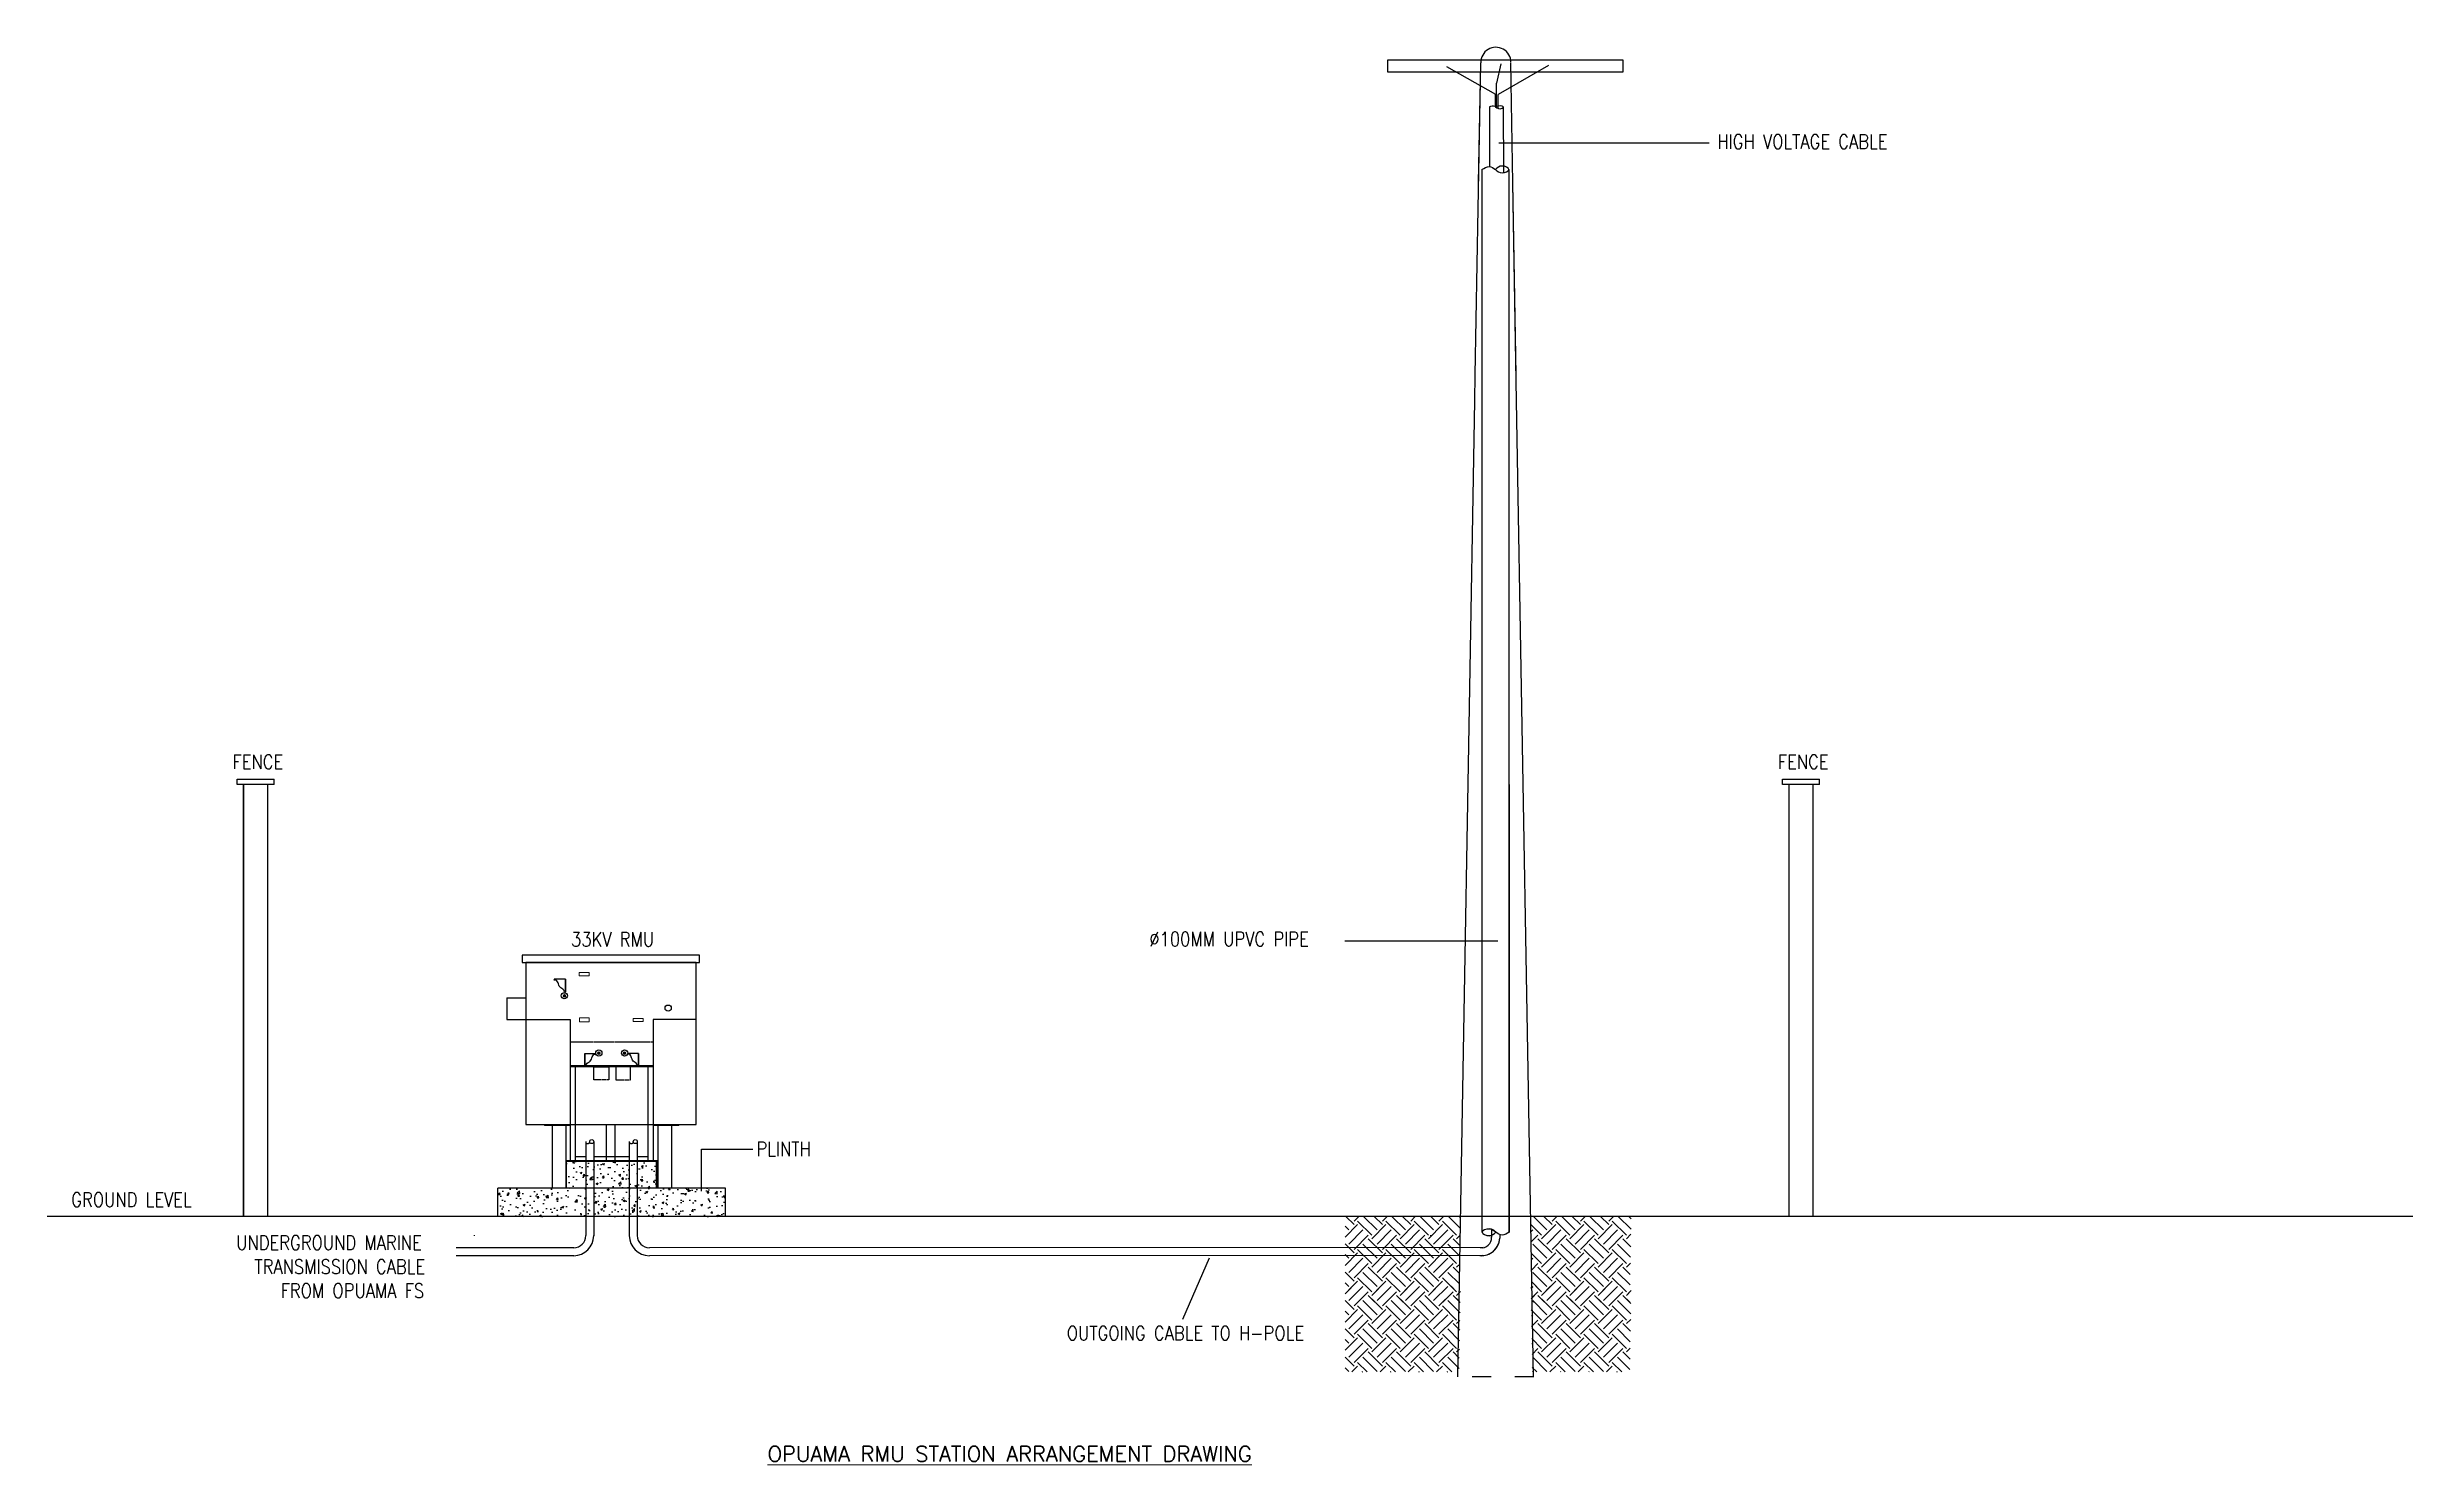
# Model space of a CAD drawing. Header units: millimetres. Extents: x 162108 to 399484, y 66362 to 138751.
# Drawn here: x 266989 to 283587, y 66816 to 76767 of the extents above; entities that cross this region are included whole.
import ezdxf
from ezdxf.enums import TextEntityAlignment as Align

# ---------------------------------------------------------------- set-up
doc = ezdxf.new("R2010")
doc.units = ezdxf.units.MM
doc.header["$LTSCALE"] = 10
doc.linetypes.add('ACAD_ISO03W100', pattern=[30, 12, -18])
doc.linetypes.add('CENTER', pattern=[2, 1.25, -0.25, 0.25, -0.25])
doc.layers.add('Body', color=6, linetype='Continuous', lineweight=25)
for name, color, linetype in [('E-DETAILS', 6, 'Continuous'), ('ELECTRIC-CABLE', 5, 'Continuous'), ('HATCH', 9, 'Continuous'), ('PIPES', 2, 'Continuous'), ('SWITCH', 4, 'Continuous'), ('TABLE', 7, 'Continuous'), ('TEXT', 1, 'Continuous'), ('WALL', 5, 'Continuous'), ('WIRE', 1, 'Continuous')]:
    doc.layers.add(name, color=color, linetype=linetype)
doc.styles.add('ROMANC', font='romans.shx')
doc.styles.add('ROMANS', font='romans.shx')
doc.styles.get("Standard").update_dxf_attribs({"font": 'romans.shx'})
doc.dimstyles.new('MSADIM', dxfattribs={"dimtxt": 2.5, "dimasz": 2.5, "dimexe": 1.25, "dimexo": 1.25, "dimgap": 1.25, "dimtad": 1, "dimdec": 0, "dimdsep": 46, "dimtxsty": 'ROMANS', "dimsah": 1, "dimcen": 1.25, "dimse1": 1, "dimse2": 1, "dimclrt": 7, "dimadec": 0, "dimazin": 0, "dimtfac": 1, "dimtdec": 0, "dimtofl": 0, "dimtmove": 0, "dimatfit": 3, "dimfxl": 1, "dimtvp": 1.25, "dimtolj": 1, "dimarcsym": 0})
pattern_1 = [(45, (227517.33, 67334.73), (2e-14, 198.53573), [140.38596, -140.38596]), (45, (227480.11, 67371.95), (2e-14, 198.53573), [140.38596, -140.38596]), (45, (227442.88, 67409.18), (2e-14, 198.53573), [140.38596, -140.38596]), (135, (227442.88, 67434), (-198.53573, 4e-14), [140.38596, -140.38596]), (135, (227480.11, 67471.22), (-198.53573, 4e-14), [140.38596, -140.38596]), (135, (227517.33, 67508.44), (-198.53573, 4e-14), [140.38596, -140.38596])]

msp = doc.modelspace()

# ---------------------------------------------------------------- texts
at = {"width": 0.839097}
for s, height, p in [('HIGH VOLTAGE CABLE', 100.001, (278707.4, 76054.7, -0.1)), ('%%C100MM UPVC PIPE', 99.99, (274722, 70456, 0)), ('PLINTH', 99.99, (271965.1, 68983.2, 0)), ('UNDERGROUND MARINE', 100.001, (268314.8, 68324.4, 0)), ('TRANSMISSION CABLE', 100.001, (268442.7, 68156.9, 0)), ('FROM OPUAMA FS', 100.001, (268626.5, 67988, 0)), ('OUTGOING CABLE TO H-POLE', 100.001, (274142.7, 67689.5, 0))]:
    msp.add_text(s, height=height, dxfattribs=at).set_placement(p)
for s, p in [('FENCE', (268466.7, 71750.7, 0)), ('FENCE', (279310.5, 71750.6, 0)), ('33KV RMU', (270955.7, 70504.8, 0)), ('GROUND LEVEL', (267579.9, 68677.1, 0))]:
    msp.add_text(s, height=99.99, dxfattribs=at).set_placement(p, align=Align.MIDDLE_CENTER)
at = {"layer": 'TEXT', "color": 1, "linetype": 'Continuous', "lineweight": 0, "style": 'ROMANC'}
msp.add_text('%%UOPUAMA RMU STATION ARRANGEMENT DRAWING', height=108, dxfattribs=at).set_placement((272043.1, 66837.6, 0.1))

# ---------------------------------------------------------------- hatches: boundary and pattern name
at = {"layer": 'E-DETAILS', "lineweight": 15}
for points in [[(270608.2, 70106.9, 1), (270626.9, 70106.9, 1)], [(270850.5, 69704.5, 1), (270869.2, 69704.5, 1)], [(271048.4, 69704.5, -1), (271029.7, 69704.5, -1)]]:
    msp.add_hatch(color=8, dxfattribs=at).paths.add_polyline_path(points)
at = {"layer": 'E-DETAILS', "ltscale": 5}
h = msp.add_hatch(dxfattribs=at)
h.set_pattern_fill('AR-CONC', color=3, scale=18.89811, style=0)
h.set_pattern_definition([(50, (153060.47, 52568.45), (135.54862, -11.85897), [14.17358, -155.9094]), (355, (153060.47, 52568.45), (-26.22138, 142.1501), [11.33887, -124.72753]), (100.4514, (153071.77, 52567.46), (109.32734, 130.29104), [12.04569, -132.5026]), (46.1842, (153060.47, 52606.25), (201.68839, -31.27997), [21.26037, -233.8641]), (96.6356, (153077.28, 52603.64), (176.6336, 184.08987), [18.06854, -198.75388]), (351.1842, (153060.47, 52606.25), (176.63344, 184.09), [17.0083, -187.0913]), (21, (153079.37, 52596.8), (112.80415, -76.08736), [14.17358, -155.9094]), (326, (153079.37, 52596.8), (45.982, 137.03965), [11.33887, -124.72753]), (71.4514, (153088.77, 52590.46), (158.7862, 60.95217), [12.04569, -132.5026]), (37.5, (153060.47, 52568.45), (2.297983, 62.910647), [0, -123.215677, 0, -126.617337, 0, -125.19998]), (7.5, (153060.47, 52568.45), (49.71517, 74.53636), [0, -72.19078, 0, -120.38096, 0, -47.71773]), (327.5, (153018.33, 52568.45), (100.882351, -4.262444), [0, -47.245275, 0, -147.40526, 0, -195.59544]), (317.5, (152999.43, 52568.45), (110.211164, 18.91795), [0, -61.41886, 0, -97.89221, 0, -138.90111])])
h.paths.add_polyline_path([(270631.5, 68760.4), (270631.5, 68946.8), (271264.9, 68946.8), (271267.7, 68759.6)])
h = msp.add_hatch(dxfattribs=at)
h.set_pattern_fill('AR-CONC', color=3, scale=18.89811, style=0)
h.set_pattern_definition([(50, (250972.41, 67874.58), (135.5486, -11.85897), [14.1736, -155.9094]), (355, (250972.41, 67874.58), (-26.2214, 142.1501), [11.3389, -124.7275]), (100.4514, (250983.7, 67873.59), (109.3273, 130.29104), [12.0457, -132.5026]), (46.1842, (250972.41, 67912.37), (201.6884, -31.28), [21.2604, -233.8641]), (96.6356, (250989.22, 67909.77), (176.6336, 184.0899), [18.0685, -198.7539]), (351.1842, (250972.4, 67912.37), (176.6334, 184.09), [17.0083, -187.0913]), (21, (250991.31, 67902.93), (112.80415, -76.08736), [14.1736, -155.9094]), (326, (250991.3, 67902.93), (45.982, 137.03965), [11.3389, -124.7275]), (71.4514, (251000.71, 67896.58), (158.7862, 60.9522), [12.0457, -132.5026]), (37.5, (250972.41, 67874.58), (2.29798, 62.91065), [0, -123.21568, 0, -126.61734, 0, -125.19998]), (7.5, (250972.41, 67874.58), (49.71517, 74.53636), [0, -72.19078, 0, -120.38096, 0, -47.71773]), (327.5, (250930.266, 67874.58), (100.88235, -4.26244), [0, -47.24527, 0, -147.40526, 0, -195.59544]), (317.5, (250911.37, 67874.58), (110.21116, 18.91795), [0, -61.41886, 0, -97.8922, 0, -138.9011])])
h.paths.add_polyline_path([(271555.5, 68558.5), (271554.1, 68757.2), (271748.8, 68757.2), (271748.8, 68558.6)])
h.paths.add_polyline_path([(270150.1, 68757.2), (270685.1, 68757.2), (270685.1, 68558.5), (270150.1, 68558.5)])
h.paths.add_polyline_path([(270657.8, 68757.2), (271573.3, 68757.2), (271573.3, 68558.6), (270654.5, 68558.6)])
at = {"layer": 'HATCH', "ltscale": 5}
h = msp.add_hatch(dxfattribs=at)
h.set_pattern_fill('EARTH', color=256, scale=561.54384, angle=45, style=0)
h.set_pattern_definition(pattern_1)
h.paths.add_polyline_path([(277399.1, 68558.5), (278103.9, 68558.5), (278093.3, 67956.9), (277409.6, 67956.9)])
h.paths.add_polyline_path([(276095.7, 68558.5), (276905.8, 68558.5), (276895.3, 67956.9), (276095.7, 67956.9)])
h = msp.add_hatch(dxfattribs=at)
h.set_pattern_fill('EARTH', color=256, scale=561.54384, angle=45, style=0)
h.set_pattern_definition(pattern_1)
h.paths.add_polyline_path([(277399.1, 68068.6), (278103.9, 68068.6), (278093.3, 67467.1), (277409.6, 67467.1)])
h.paths.add_polyline_path([(276095.7, 68068.6), (276905.8, 68068.6), (276895.3, 67467.1), (276095.7, 67467.1)])

# ---------------------------------------------------------------- linework, layer by layer
at = {"linetype": 'ACAD_ISO03W100', "ltscale": 100}
for p, q in [((277044.6, 76657.8, 0), (277026.7, 75631.8, 0)), ((277044.6, 76657.9, 0), (277029.9, 75815.7, 0)), ((277255.1, 76657.9, 0), (277269.9, 75816, 0)), ((277255.1, 76657.8, 0), (277269.9, 75815.9, 0))]:
    msp.add_line(p, q, dxfattribs=at)
for p, q in [((277269.9, 75815.7, 0), (277293.4, 74468.4, 0)), ((277269.9, 75815.6, 0), (277296.6, 74284.7, 0)), ((277026.7, 75631.9, 0), (277006.4, 74468.4, 0)), ((277026.7, 75631.8, 0), (277006.4, 74468.3, 0)), ((277003.2, 74284.7, 0), (276883.6, 67433.6, 0)), ((277003.2, 74284.6, 0), (276883.6, 67433.5, 0)), ((277296.6, 74284.7, 0), (277416.2, 67433.6, 0)), ((277296.7, 74284.6, 0), (277416.2, 67433.5, 0))]:
    msp.add_line(p, q)
at = {"linetype": 'ACAD_ISO03W100', "ltscale": 100000}
for p, q in [((277006.4, 74468.4, 0), (277003.2, 74284.7, 0)), ((277006.4, 74468.3, 0), (277003.2, 74284.6, 0))]:
    msp.add_line(p, q, dxfattribs=at)
at = {"linetype": 'ACAD_ISO03W100'}
for p, q in [((277407.5, 67433.5, 0), (276874.8, 67433.5, 0)), ((277407.5, 67433.6, 0), (276874.9, 67433.6, 0)), ((277420, 67433.6, 0), (276887.3, 67433.6, 0))]:
    msp.add_line(p, q, dxfattribs=at)
for centre in [(277153.6, 76661.6, 0), (277153.6, 76661.5, 0)]:
    msp.add_arc(centre, 105.2, 0.00061, 182.00061)
at = {"layer": 'Body', "lineweight": 25}
for p, q in [((270213.1, 70092.9, 0), (270346.7, 70092.9, 0)), ((271541, 69942.7, 0), (271240.5, 69942.7, 0))]:
    msp.add_line(p, q, dxfattribs=at)
at = {"layer": 'Body', "color": 1, "ltscale": 5}
for p, q in [((270530.6, 69204.9, 0), (270530.6, 68757.2, 0)), ((270628.3, 69204.9, 0), (270628.3, 68757.2, 0)), ((271273, 69204.9, 0), (271273, 68757.2, 0)), ((271368.3, 69204.9, 0), (271368.3, 68757.2, 0))]:
    msp.add_line(p, q, dxfattribs=at)
at = {"layer": 'Body', "lineweight": 9}
for p, q in [((270530.6, 69204.9, 0), (270530.6, 69202.4, 0)), ((270530.6, 69204.9, 0), (270530.6, 69202.4, 0)), ((270536, 69204.9, 0), (270536, 69202.4, 0)), ((270625.8, 69204.9, 0), (270625.8, 69202.4, 0)), ((270625.8, 69204.9, 0), (270625.8, 69202.4, 0)), ((270631.3, 69204.9, 0), (270631.3, 69202.4, 0))]:
    msp.add_line(p, q, dxfattribs=at)
at = {"layer": 'Body'}
for p, q in [((271273, 69204.9, 0), (271273, 69202.4, 0)), ((271273, 69204.9, 0), (271273, 69202.4, 0)), ((271368.3, 69204.9, 0), (271368.3, 69202.4, 0)), ((271368.3, 69204.9, 0), (271368.3, 69202.4, 0)), ((271273, 68757.2, 0), (270628.3, 68757.2, 0))]:
    msp.add_line(p, q, dxfattribs=at)
at = {"layer": 'Body', "elevation": 0}
for points in [[(271565.6, 70392.7), (270321.6, 70392.7), (270321.6, 70340.9), (271565.6, 70340.9)], [(271541, 70340.9), (270346.7, 70340.9), (270346.7, 69204.9), (271541, 69204.9)]]:
    msp.add_lwpolyline(points, close=True, dxfattribs=at)
at = {"layer": 'Body', "lineweight": 25, "elevation": 0}
for points in [[(270213.1, 69942.7), (270658.4, 69942.7), (270658.4, 68946.8)], [(271240.5, 69942.7), (271240.5, 68946.8)], [(270694.7, 68946.8), (270694.7, 69609.9)], [(271204.2, 68946.8), (271204.2, 69609.9)]]:
    msp.add_lwpolyline(points, dxfattribs=at)
at = {"layer": 'Body', "lineweight": 20, "elevation": 0}
for points in [[(270658.4, 69202.4), (270478.9, 69202.4), (270478.9, 69198), (270658.4, 69198)], [(271240.5, 69202.4), (271420, 69202.4), (271420, 69198), (271240.5, 69198)]]:
    msp.add_lwpolyline(points, close=True, dxfattribs=at)
at = {"layer": 'Body', "color": 1, "ltscale": 5}
for centre in [(270616.9, 70108.1, 0), (270859.2, 69705.7, 0), (271039.7, 69705.7, 0)]:
    msp.add_circle(centre, 21.8, dxfattribs=at)
at = {"layer": 'E-DETAILS', "linetype": 'CENTER'}
msp.add_line((271240.5, 69782.9, 0), (270661.3, 69782.9, 0), dxfattribs=at)
at = {"layer": 'E-DETAILS'}
for p, q in [((271240.5, 69616, 0), (270658.4, 69616, 0)), ((271240.5, 69609.9, 0), (270658.4, 69609.9, 0)), ((270909.9, 69204.9, 0), (270909.9, 68946.8, 0)), ((270971.9, 69204.9, 0), (270971.9, 68946.8, 0)), ((270767.3, 68977.1, 0), (270694.7, 68977.1, 0)), ((271073, 68977.1, 0), (270823.4, 68977.1, 0)), ((271204.2, 68977.1, 0), (271129.2, 68977.1, 0)), ((270628.8, 68759.6, 0), (271267.7, 68759.6, 0))]:
    msp.add_line(p, q, dxfattribs=at)
at = {"layer": 'E-DETAILS', "color": 3, "ltscale": 5}
for p, q in [((270628.8, 68946.8, 0), (271273, 68946.8, 0)), ((270631.5, 68759.6, 0), (270631.5, 68946.8, 0)), ((271264.9, 68759.6, 0), (271264.9, 68946.8, 0)), ((270150.1, 68558.6, 0), (270150.1, 68757.2, 0)), ((271748.8, 68757.2, 0), (270150.1, 68757.2, 0)), ((270628.8, 68759.6, 0), (271273, 68759.6, 0)), ((271748.8, 68558.6, 0), (271748.8, 68757.2, 0)), ((273164.8, 68558.5, 0), (266989.2, 68558.5, 0)), ((271748.8, 68558.6, 0), (270150.1, 68558.6, 0)), ((283586.8, 68558.5, 0), (273108.6, 68558.5, 0)), ((275203.9, 68558.6, 0), (273541.7, 68558.6, 0)), ((275203.9, 68558.5, 0), (273541.7, 68558.5, 0))]:
    msp.add_line(p, q, dxfattribs=at)
at = {"layer": 'E-DETAILS', "color": 7, "lineweight": 15, "elevation": 0}
for points in [[(270792.3, 70270.9), (270721.5, 70270.9), (270721.5, 70247.7), (270792.3, 70247.7)], [(270791.5, 69952.3), (270722.5, 69952.3), (270722.5, 69926.2), (270791.5, 69926.2)], [(271169.5, 69949.6), (271100.3, 69949.6), (271100.3, 69927.4), (271169.5, 69927.4)]]:
    msp.add_lwpolyline(points, close=True, dxfattribs=at)
at = {"layer": 'E-DETAILS', "color": 8, "linetype": 'CENTER', "elevation": 0}
for points in [[(270825, 69609.9), (270929.3, 69609.9), (270929.3, 69518.5), (270825, 69518.5)], [(271082.5, 69609.9), (270978.2, 69609.9), (270978.2, 69518.5), (271082.5, 69518.5)]]:
    msp.add_lwpolyline(points, close=True, dxfattribs=at)
at = {"layer": 'E-DETAILS', "elevation": 0}
msp.add_lwpolyline([(271267.7, 68759.4), (271267.7, 68948.7), (270628.8, 68948.7), (270628.8, 68759.4)], dxfattribs=at)
at = {"layer": 'E-DETAILS', "lineweight": 15}
for centre in [(270617.5, 70106.9, 0), (270859.8, 69704.5, 0), (271039.1, 69704.5, 0)]:
    msp.add_circle(centre, 9.35, dxfattribs=at)
at = {"layer": 'ELECTRIC-CABLE', "color": 1}
for p, q in [((276806, 76630.9, -0.1), (277150.6, 76437.1, 0)), ((277150.6, 76349.3, -0.1), (277150.6, 76437.1, -0.1))]:
    msp.add_line(p, q, dxfattribs=at)
at = {"layer": 'ELECTRIC-CABLE', "color": 2}
msp.add_line((277188.6, 76651.7, 0), (277158.3, 76514.3), dxfattribs=at)
at = {"layer": 'ELECTRIC-CABLE', "color": 5}
for p in [(277521.8, 76639.7, 0), (277169.9, 76337.6)]:
    msp.add_line(p, (277169.9, 76434.6), dxfattribs=at)
at = {"layer": 'ELECTRIC-CABLE'}
for p, q in [((270767.3, 69084, 0), (270767.3, 68948.7, 0)), ((270823.4, 69084, 0), (270823.4, 68948.7, 0)), ((271073, 69084, 0), (271073, 68948.7, 0)), ((271129.2, 69084, 0), (271129.2, 68948.7, 0)), ((270767.3, 68948.7, 0), (270767.3, 68424.1, 0)), ((270823.4, 68948.7, 0), (270823.4, 68423.4, 0)), ((271073, 68946.8, 0), (271073, 68423.4, 0)), ((271129.2, 68946.8, 0), (271129.2, 68424.1, 0)), ((269983.3, 68428.6, 0), (269983.3, 68421.8, 0)), ((269983.3, 68428.5, 0), (269983.3, 68421.7, 0)), ((276695.6, 68428.6, 0), (276695.6, 68421.8, 0)), ((276695.6, 68428.5, 0), (276695.6, 68421.7, 0)), ((277122.4, 68465.5, -0.1), (277123.7, 68412.3, -0.1)), ((277181.3, 68431.5, -0.1), (277181.3, 68406.6, -0.1)), ((270683.3, 68339.5, 0), (269858.6, 68339.5, 0)), ((270683.3, 68283.4, 0), (269858.6, 68283.4, 0)), ((277064.4, 68339.8, 0), (271213.8, 68339.5, 0)), ((277059.5, 68283.7, 0), (271213.8, 68283.4, 0)), ((276081, 68283.5, 0), (276081, 68283.5, 0))]:
    msp.add_line(p, q, dxfattribs=at)
for centre in [(270809.4, 69084, 0), (271115.1, 69084, 0)]:
    msp.add_circle(centre, 14, dxfattribs=at)
for centre, radius, start, end in [((270781.3, 69084, 0), 14, 180, 0), ((271087.1, 69084, 0), 14, 180, 0), ((270682.7, 68424.1, 0), 84.6, 270, 0), ((270682.7, 68424.1, 0), 140.7, 270, 0), ((271213.8, 68424.1, 0), 140.7, 180, 270), ((271213.8, 68424.1, 0), 84.6, 180, 270), ((277050.7, 68414.2), 130.8, 266.11954, 356.7465), ((277050.6, 68414.5, -0.1), 131.1, 266.17442, 355.48523), ((277053.8, 68409), 70, 261.29482, 2.72159)]:
    msp.add_arc(centre, radius, start, end, dxfattribs=at)
at = {"layer": 'PIPES'}
msp.add_line((277158.3, 76343.6), (277158.3, 76514.3), dxfattribs=at)
at = {"layer": 'PIPES', "color": 0}
for p, q in [((277109.4, 76349.3, -0.1), (277109.4, 75929.5, -0.1)), ((277205.8, 76349.2, 0), (277207, 75887.1, -0.1))]:
    msp.add_line(p, q, dxfattribs=at)
at = {"layer": 'PIPES', "color": 6}
msp.add_line((270213.1, 70092.9, 0), (270213.1, 69942.7, 0), dxfattribs=at)
at = {"layer": 'PIPES', "color": 7}
msp.add_lwpolyline([(276396.1, 76678.9), (278043.7, 76678.9), (278043.7, 76591), (276396.1, 76591)], close=True, dxfattribs=at)
at = {"layer": 'SWITCH', "ltscale": 5}
for p, q in [((270617.5, 70135.6, 0), (270624.3, 70135.6, 0)), ((270767.9, 69616, 0), (270761.1, 69616, 0)), ((271131, 69616, 0), (271137.8, 69616, 0))]:
    msp.add_line(p, q, dxfattribs=at)
at = {"layer": 'SWITCH', "ltscale": 5, "elevation": 0}
for points in [[(270624.3, 70223.7), (270624.3, 70135.6), (270624.3, 70135.6), (270624.3, 70223.7), (270545.5, 70223.7), (270545.5, 70219.1)], [(270761.1, 69704), (270761.1, 69616), (270761.1, 69616), (270761.1, 69704), (270837.4, 69704)], [(271137.8, 69704), (271137.8, 69616), (271137.8, 69616), (271137.8, 69704), (271061.5, 69704)]]:
    msp.add_lwpolyline(points, dxfattribs=at)
at = {"layer": 'SWITCH', "ltscale": 5}
for points, knots in [([(270617.5, 70135.6, 0), (270616.3, 70139.7, 0), (270611.7, 70155.2, 0), (270581.6, 70165.9, 0), (270575.7, 70197.6, 0), (270561.3, 70220.9, 0), (270546.3, 70217.1, 0), (270545.6, 70218.6, 0), (270545.5, 70219.1, 0)], [0, 0, 0, 0, 0.4293929, 1.6447945, 2.7724601, 3.7635891, 3.9408572, 3.9991677, 3.9991677, 3.9991677, 3.9991677]), ([(270767.9, 69616, 0), (270769.1, 69620, 0), (270773.7, 69635.5, 0), (270803.8, 69646.3, 0), (270809.7, 69678, 0), (270823.9, 69700.9, 0), (270837.7, 69697.8, 0), (270838.7, 69698.1, 0)], [0, 0, 0, 0, 0.4293929, 1.6447945, 2.7724601, 3.7635891, 3.909889, 3.909889, 3.909889, 3.909889]), ([(271131, 69616, 0), (271129.8, 69620, 0), (271125.2, 69635.5, 0), (271095, 69646.3, 0), (271089.1, 69678, 0), (271075, 69700.9, 0), (271061.2, 69697.8, 0), (271060.1, 69698.1, 0)], [0, 0, 0, 0, 0.4293929, 1.6447945, 2.7724601, 3.7635891, 3.909889, 3.909889, 3.909889, 3.909889])]:
    msp.add_open_spline(points, degree=3, knots=knots, dxfattribs=at)
at = {"layer": 'WALL', "color": 9}
for p, q in [((277055.8, 75908.3, -0.1), (277055.8, 68446.4, -0.1)), ((277245.4, 75909, -0.1), (277245.4, 68445.8, -0.1))]:
    msp.add_line(p, q, dxfattribs=at)
at = {"layer": 'WALL'}
for p, q in [((268321.3, 71628.7, 0), (268581, 71628.7, 0)), ((268321.3, 71591.3, 0), (268321.3, 71628.7, 0)), ((268321.3, 71591.2, 0), (268321.3, 71628.6, 0)), ((268321.3, 71628.3, 0), (268581, 71628.3, 0)), ((268321.3, 71590.8, 0), (268321.3, 71628.3, 0)), ((268581, 71591.3, 0), (268321.3, 71591.3, 0)), ((268581, 71591.2, 0), (268321.3, 71591.2, 0)), ((268581, 71590.8, 0), (268321.3, 71590.8, 0)), ((268321.4, 71628.4, 0), (268581, 71628.4, 0)), ((268321.4, 71591, 0), (268321.4, 71628.4, 0)), ((268581, 71591, 0), (268321.4, 71591, 0)), ((268366.9, 68558.6, 0), (268366.9, 71591.3, 0)), ((268366.9, 68558.5, 0), (268366.9, 71590.8, 0)), ((268367, 68558.6, 0), (268367, 71591, 0)), ((268535.4, 68558.6, 0), (268535.4, 71591.3, 0)), ((268535.4, 68558.6, 0), (268535.4, 71591, 0)), ((268535.4, 68558.5, 0), (268535.4, 71590.8, 0)), ((268581, 71591.3, 0), (268581, 71628.7, 0)), ((268581, 71591.2, 0), (268581, 71628.6, 0)), ((268581, 71591, 0), (268581, 71628.4, 0)), ((268581, 71590.8, 0), (268581, 71628.3, 0)), ((279165.1, 71628.3, 0), (279424.8, 71628.3, 0)), ((279165.1, 71590.8, 0), (279165.1, 71628.3, 0)), ((279165.1, 71628.2, 0), (279424.8, 71628.2, 0)), ((279165.1, 71590.7, 0), (279165.1, 71628.2, 0)), ((279424.8, 71590.8, 0), (279165.1, 71590.8, 0)), ((279424.8, 71590.7, 0), (279165.1, 71590.7, 0)), ((279210.7, 68558.5, 0), (279210.7, 71590.8, 0)), ((279210.7, 68558.4, 0), (279210.7, 71590.7, 0)), ((279379.2, 68558.5, 0), (279379.2, 71590.8, 0)), ((279379.2, 68558.4, 0), (279379.2, 71590.7, 0)), ((279424.8, 71590.8, 0), (279424.8, 71628.3, 0)), ((279424.8, 71590.7, 0), (279424.8, 71628.2, 0))]:
    msp.add_line(p, q, dxfattribs=at)
at = {"layer": 'WALL', "color": 251, "true_color": 0x636466}
msp.add_line((277247.7, 71591.2, -0.1), (277247.7, 68446.5, -0.1), dxfattribs=at)
at = {"layer": 'WALL', "color": 9}
for points in [[(277109.4, 76349.3, -0.1), (277145.6, 76353.1, -0.1), (277150.6, 76349.3, -0.1), (277197.3, 76339.8, -0.1), (277205.8, 76349.2, 0), (277197.3, 76353.1, -0.1), (277150.6, 76349.3, -0.1)], [(277055.8, 75908.3), (277106.4, 75929.8), (277150.6, 75908.3), (277197.3, 75886.5), (277245.4, 75908.3), (277197.3, 75933.3), (277150.6, 75908.3)], [(277247.7, 68449, -0.1), (277197.1, 68427.5, -0.1), (277152.9, 68449, -0.1), (277106.2, 68470.8, -0.1), (277058.1, 68449, -0.1), (277106.2, 68424, -0.1), (277152.9, 68449, -0.1)]]:
    msp.add_spline(points, degree=3, dxfattribs=at)
at = {"layer": 'WALL', "color": 8}
for points in [[(277247.7, 68449.1, -0.1), (277197.1, 68427.6, -0.1), (277152.9, 68449.1, -0.1), (277106.2, 68470.9, -0.1), (277058.1, 68449.1, -0.1), (277106.2, 68424.1, -0.1), (277152.9, 68449.1, -0.1)], [(277247.7, 68448.9, -0.1), (277197, 68427.4, -0.1), (277152.9, 68448.9, -0.1), (277106.2, 68470.7, -0.1), (277058.1, 68448.9, -0.1), (277106.2, 68423.9, -0.1), (277152.9, 68448.9, -0.1)], [(277247.7, 68448.8, -0.1), (277197, 68427.3, -0.1), (277152.9, 68448.8, -0.1), (277106.2, 68470.6, -0.1), (277058.1, 68448.8, -0.1), (277106.2, 68423.8, -0.1), (277152.9, 68448.8, -0.1)]]:
    msp.add_spline(points, degree=3, dxfattribs=at)
at = {"layer": 'WALL'}
msp.add_spline([(277247.7, 68448.9, -0.1), (277197, 68427.4, -0.1), (277152.9, 68448.9, -0.1), (277106.2, 68470.7, -0.1), (277058.1, 68448.9, -0.1), (277106.2, 68423.9, -0.1), (277152.9, 68448.9, -0.1)], degree=3, dxfattribs=at)
at = {"layer": 'WIRE', "ltscale": 5}
msp.add_circle((271345.6, 70021.4, 0), 21.8, dxfattribs=at)

msp.set_redraw_order([(e.dxf.handle, doc.entitydb.next_handle()) for e in msp.query("TEXT MTEXT ATTDEF DIMENSION ARC_DIMENSION")])  # texts and dimensions are drawn at this point

# ---------------------------------------------------------------- leaders
for points in [[(277174.1, 76096.2, -0.1), (278650.9, 76096.2, -0.1)], [(277167, 70490.5, 0), (276093.2, 70490.5, 0)], [(275141.2, 68266.2, 0.1), (274955.2, 67835.9, 0.1)]]:
    msp.add_leader(points, dimstyle='MSADIM')
at = {"layer": 'TABLE'}
msp.add_leader([(271579.6, 68735.3, 0), (271579.3, 69030.7, 0), (271940, 69030.7, 0)], dimstyle='MSADIM', override={"dimasz": 4}, dxfattribs=at)

doc.saveas('drawing.dxf')
